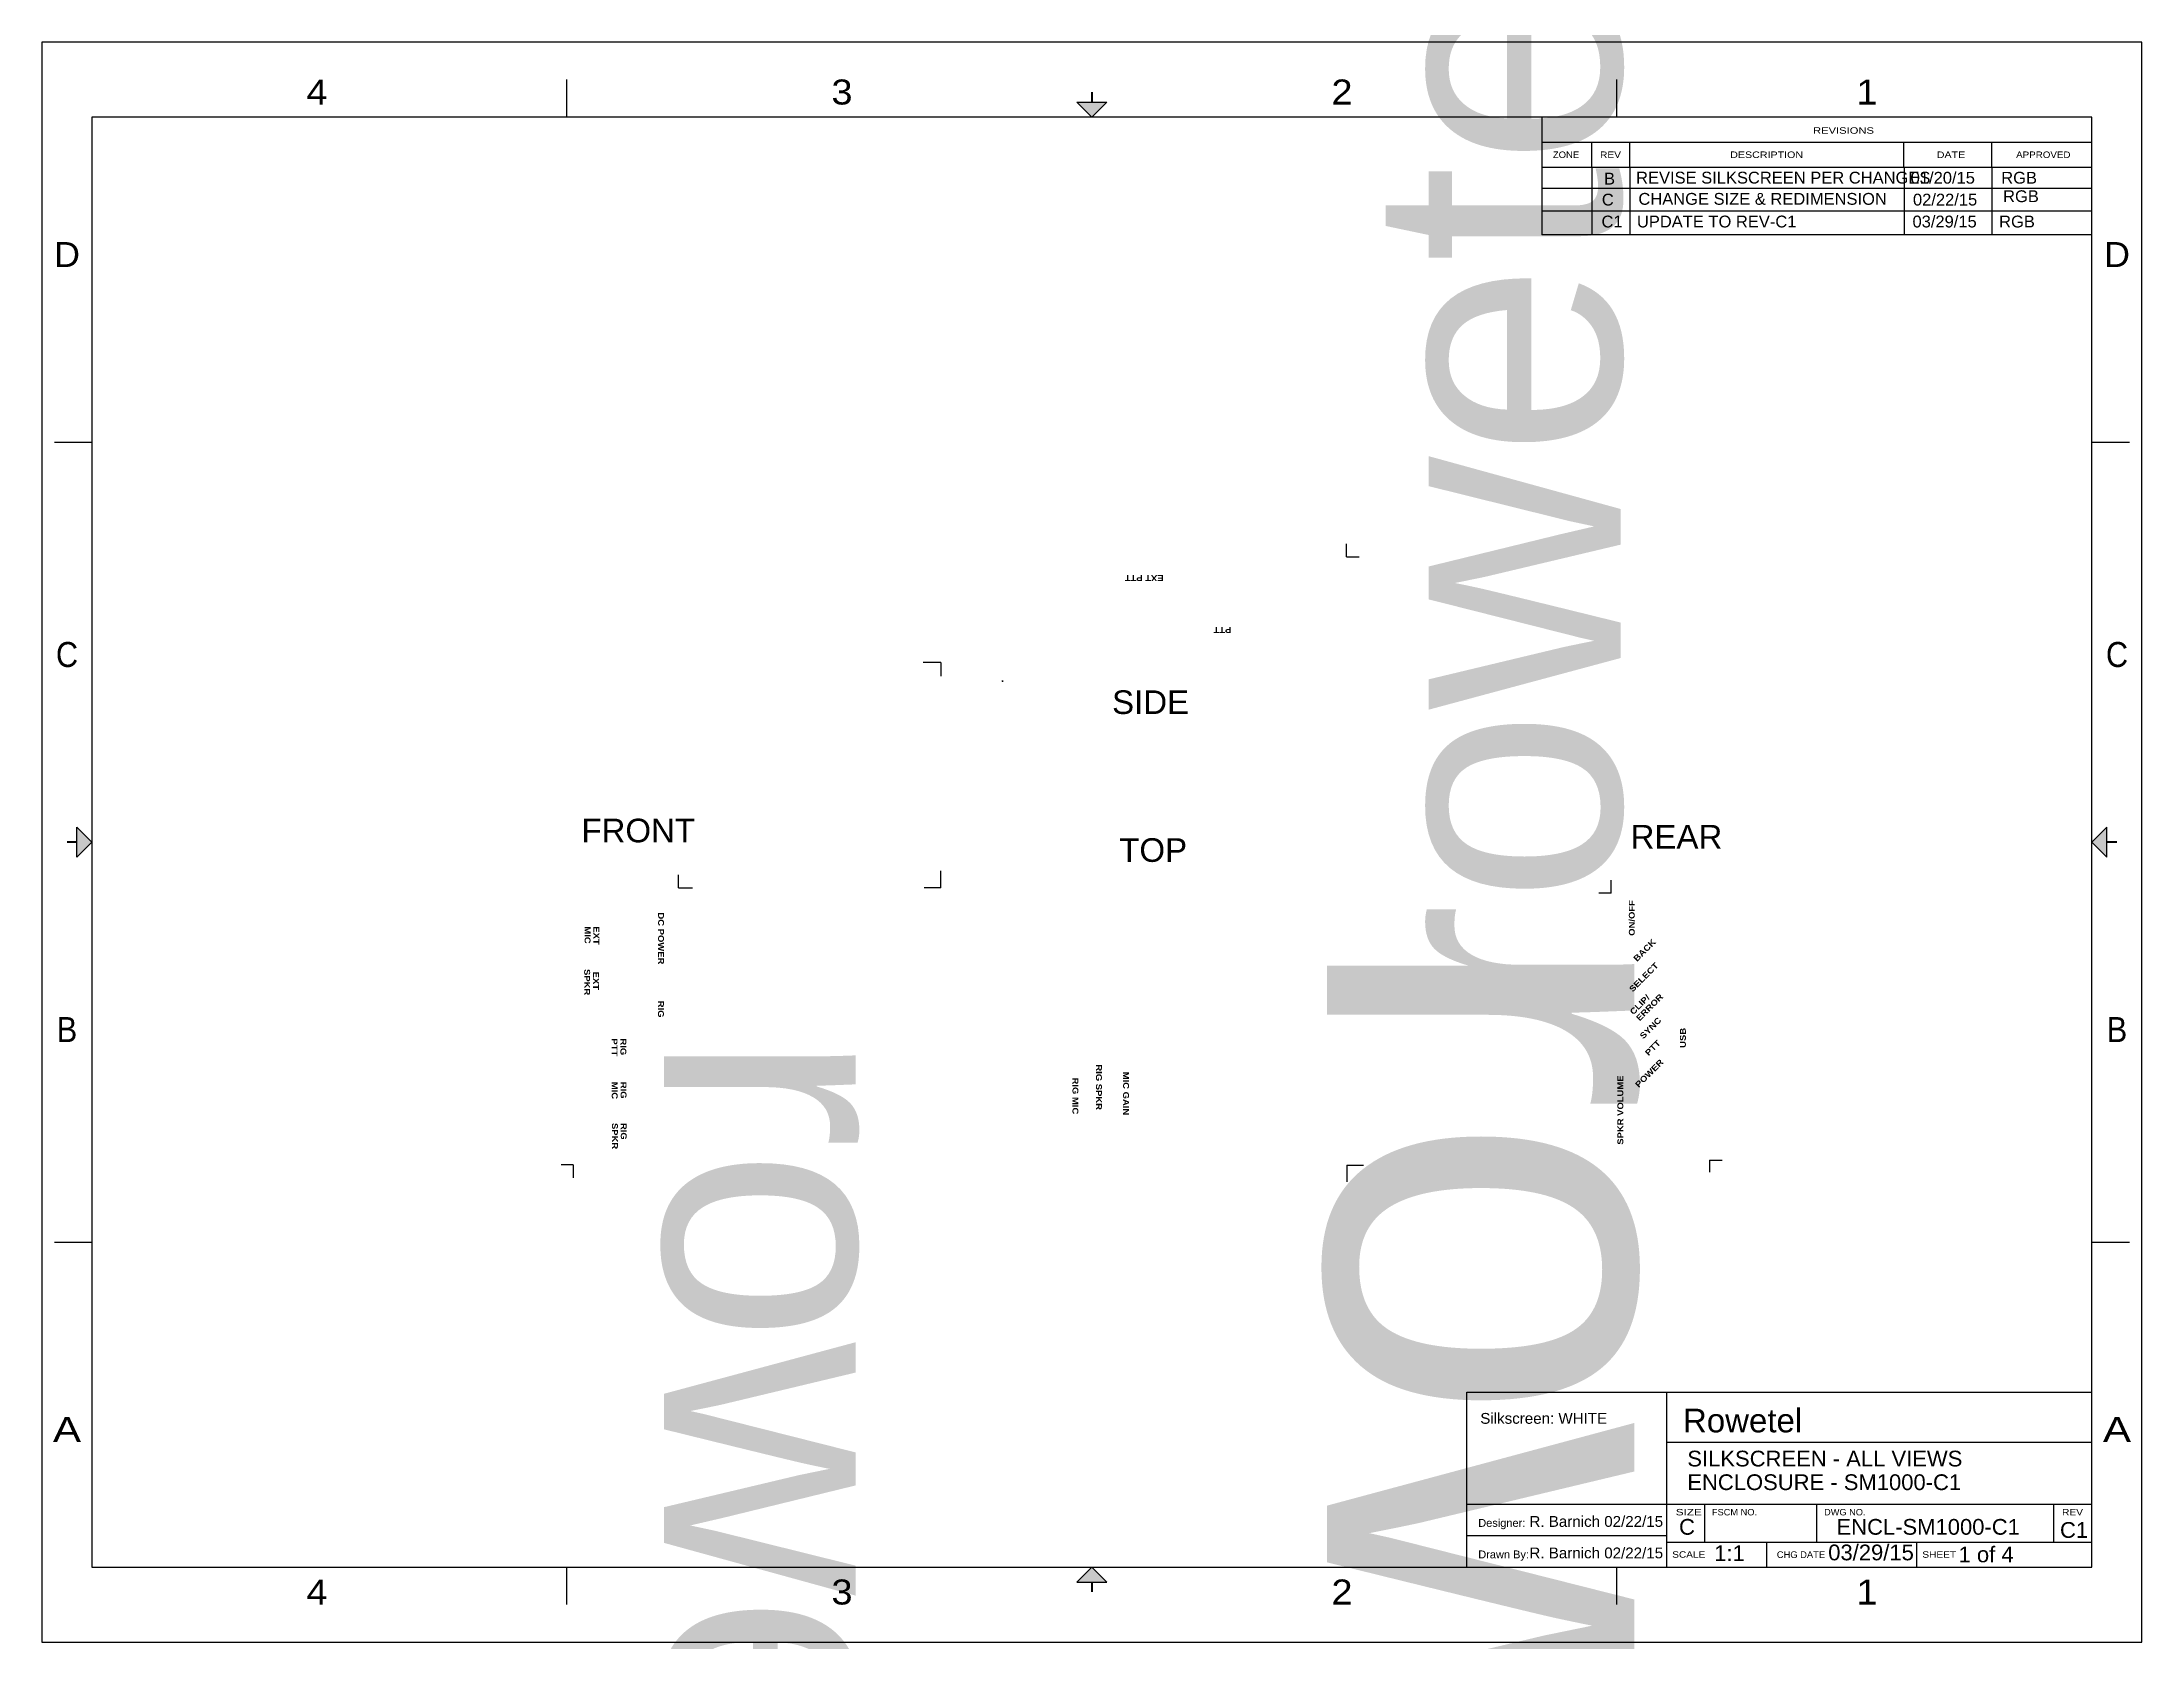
# Model space of a CAD drawing. Extents: x -85 to 448, y -1277 to 1047.
# Drawn here: x -85 to 448, y -16 to 390 of the extents above; entities that cross this region are included whole.
import ezdxf
from ezdxf.enums import TextEntityAlignment as Align

# ---------------------------------------------------------------- set-up
doc = ezdxf.new("R2010")
doc.units = 0
doc.linetypes.add('HIDDEN', pattern=[9.525, 6.35, -3.175])
doc.layers.add('SS-ALL', color=134, linetype='Continuous')
doc.styles.add('ARIAL', font='arial.ttf')
doc.styles.add('ARIALBLACK', font='')
doc.styles.add('ARIALBLACKB', font='ariblk.ttf')
doc.styles.get('ARIALBLACK').set_extended_font_data('Arial Black')

msp = doc.modelspace()

# ---------------------------------------------------------------- texts
at = {"layer": 'SS-ALL', "linetype": 'Continuous', "style": 'ARIAL'}
for s, height, p in [('B', 3, (311.65, 353.9)), ('REVISE SILKSCREEN PER CHANGES', 3, (319.79, 354.15)), ('01/20/15', 3, (389.54, 354.12)), ('RGB', 3, (412.54, 354.12)), ('RGB', 3, (413.01, 349.43)), ('C', 3, (311.09, 348.57)), ('CHANGE SIZE & REDIMENSION', 3, (320.38, 348.76)), ('02/22/15', 3, (390.12, 348.57)), ('C1', 3, (311, 343)), ('UPDATE TO REV-C1', 3, (320, 343)), ('03/29/15', 3, (390, 343)), ('RGB', 3, (412, 343)), ('SIDE', 6, (186.69, 219.42)), ('FRONT', 6, (51.9, 186.82)), ('TOP', 6, (188.51, 181.86)), ('REAR', 6, (318.4, 185.24)), ('Rowetel', 6, (331.7, 36.95)), ('Silkscreen: WHITE', 2.75, (280.21, 39.13)), ('SILKSCREEN - ALL VIEWS', 4, (332.8, 28.29)), ('ENCLOSURE - SM1000-C1', 4, (332.8, 22.29)), ('Designer:', 2, (279.7, 12.95)), ('R. Barnich 02/22/15', 2.75, (292.7, 12.95)), ('C', 4, (330.7, 10.95)), ('ENCL-SM1000-C1', 4, (370.7, 10.95)), ('C1', 4, (427.46, 10.16)), ('Drawn By:', 2, (279.7, 4.95)), ('R. Barnich 02/22/15', 2.75, (292.7, 4.95)), ('1:1', 4, (339.63, 4.27)), ('CHG DATE', 1.7, (355.53, 5.04)), ('03/29/15', 4, (368.59, 4.45)), ('1 of 4', 4, (401.7, 3.95))]:
    msp.add_text(s, height=height, dxfattribs=at).set_placement(p)
at = {"layer": 'SS-ALL', "linetype": 'HIDDEN'}
for s, rotation, style, p in [('EXT PTT', 180, 'ARIALBLACK', (199.77, 254.68)), ('PTT', 180, 'ARIALBLACK', (216.97, 241.51)), ('ON/OFF', 90, 'ARIALBLACK', (319.45, 163.08)), ('DC POWER', 270, 'ARIALBLACK', (71.38, 169.01)), ('MIC', 270, 'ARIALBLACK', (52.71, 165.48)), ('EXT', 270, 'ARIALBLACK', (54.96, 165.48)), ('BACK', 45, 'ARIALBLACKB', (320.02, 156.42)), ('SELECT', 45, 'ARIALBLACK', (318.93, 148.67)), ('SPKR', 270, 'ARIALBLACK', (52.61, 154.63)), (' EXT', 270, 'ARIALBLACK', (54.86, 154.63)), ('RIG', 270, 'ARIALBLACK', (71.35, 146.58)), ('CLIP/', 45, 'ARIALBLACK', (319.1, 142.9)), ('ERROR', 45, 'ARIALBLACK', (320.69, 141.31)), ('SYNC', 45, 'ARIALBLACK', (321.62, 136.76)), ('USB', 90, 'ARIALBLACK', (332.43, 134.62)), ('PTT', 270, 'ARIALBLACK', (59.56, 137)), ('RIG', 270, 'ARIALBLACK', (61.81, 137)), ('PTT', 45, 'ARIALBLACK', (322.97, 132.48)), ('POWER', 45, 'ARIALBLACK', (320.46, 124.42)), ('MIC', 270, 'ARIALBLACK', (59.6, 125.99)), ('RIG', 270, 'ARIALBLACK', (61.85, 125.99)), ('SPKR VOLUME', 90, 'ARIALBLACK', (316.54, 110.01)), ('SPKR', 270, 'ARIALBLACK', (59.66, 115.54)), ('RIG', 270, 'ARIALBLACK', (61.91, 115.54))]:
    msp.add_text(s, height=1.5, rotation=rotation, dxfattribs=dict(at, style=style)).set_placement(p)
at = {"layer": 'SS-ALL', "linetype": 'Continuous', "style": 'ARIALBLACK'}
for s, p in [('RIG SPKR', (182.6, 130.42)), ('MIC GAIN', (189.49, 128.55)), ('RIG MIC', (176.63, 127.07))]:
    msp.add_text(s, height=1.5, rotation=270, dxfattribs=at).set_placement(p)
at = {"layer": 'SS-ALL', "linetype": 'HIDDEN', "char_height": 2, "attachment_point": 7, "style": 'ARIAL'}
for s, insert, rotation in [('\\C256;\\H63.5;\\fArial|b0|i0;rowetel.com \\fArial Black|b0|i0; SM1000', (316.77, 141.77), 90), ('\\C256;\\H63.5;\\fArial|b0|i0;rowetel.com\\fArial Black|b0|i0;  SM1000', (71.94, 138.6), 270)]:
    msp.add_mtext(s, dxfattribs=dict(at, insert=insert, rotation=rotation))
at = {"layer": 'SS-ALL', "linetype": 'Continuous', "insert": (239.86, 165.32), "char_height": 2, "attachment_point": 7, "rotation": 270, "style": 'ARIAL'}
msp.add_mtext('\\C256;\\H101.6;\\fArial|b0|i0;rowetel.com  \\fArial Black|b0|i0;SM1000', dxfattribs=at)

# ---------------------------------------------------------------- blocks, each defined once
blk = doc.blocks.new('CROSS')
at = {"layer": 'SS-ALL', "color": 0, "linetype": 'Continuous'}
for p, q in [((-12.7, 0), (12.7, 0)), ((12.7, 0), (-12.7, 0)), ((0, -12.7), (0, 12.7)), ((0, 12.7), (0, -12.7))]:
    blk.add_line(p, q, dxfattribs=at)
blk = doc.blocks.new('ANSI-C')
for points in [[(262.89, 391.16), (270.51, 391.16), (266.7, 387.35)], [(8.89, 199.39), (8.89, 207.01), (12.7, 203.2)], [(524.51, 199.39), (524.51, 207.01), (520.7, 203.2)], [(262.89, 15.24), (270.51, 15.24), (266.7, 19.05)]]:
    blk.add_hatch(color=7).paths.add_polyline_path(points)
for p, q in [((0, 406.4), (0, 0)), ((533.4, 406.4), (0, 406.4)), ((533.4, 0), (533.4, 406.4)), ((133.35, 387.35), (133.35, 396.875)), ((400.05, 387.35), (400.05, 396.875)), ((12.7, 387.35), (12.7, 19.05)), ((520.7, 387.35), (12.7, 387.35)), ((381, 387.35), (381, 360.74858)), ((520.7, 19.05), (520.7, 387.35)), ((381, 381), (520.7, 381)), ((393.7, 374.65), (393.7, 381)), ((403.352, 374.65), (403.352, 381)), ((472.948, 374.65), (472.948, 381)), ((495.3, 374.65), (495.3, 381)), ((381, 374.65), (520.7, 374.65)), ((3.175, 304.8), (12.7, 304.8)), ((520.7, 304.8), (530.225, 304.8)), ((3.175, 101.6), (12.7, 101.6)), ((520.7, 101.6), (530.225, 101.6)), ((361.95, 63.5), (520.7, 63.5)), ((361.95, 19.05), (361.95, 63.5)), ((412.75, 19.05), (412.75, 63.5)), ((412.75, 50.8), (520.7, 50.8)), ((361.95, 35.052), (520.7, 35.052)), ((422.402, 25.4), (422.402, 35.052)), ((450.85, 25.4), (450.85, 35.052)), ((511.048, 25.4), (511.048, 35.052)), ((361.95, 27.051), (412.75, 27.051)), ((412.75, 25.4), (520.7, 25.4)), ((438.15, 19.05), (438.15, 25.4)), ((476.25, 19.05), (476.25, 25.4)), ((12.7, 19.05), (520.7, 19.05)), ((133.35, 9.525), (133.35, 19.05)), ((400.05, 9.525), (400.05, 19.05)), ((0, 0), (533.4, 0))]:
    blk.add_line(p, q)
for points in [[(262.89, 391.16), (270.51, 391.16), (266.7, 387.35)], [(8.89, 199.39), (8.89, 207.01), (12.7, 203.2)], [(524.51, 199.39), (524.51, 207.01), (520.7, 203.2)], [(262.89, 15.24), (270.51, 15.24), (266.7, 19.05)]]:
    blk.add_lwpolyline(points, close=True)
for points in [[(266.7, 393.7, 0.508, 0.508, 0), (266.7, 391.16, 0.508, 0.508, 0)], [(6.35, 203.2, 0.508, 0.508, 0), (8.89, 203.2, 0.508, 0.508, 0)], [(527.05, 203.2, 0.508, 0.508, 0), (524.51, 203.2, 0.508, 0.508, 0)], [(266.7, 12.7, 0.508, 0.508, 0), (266.7, 15.24, 0.508, 0.508, 0)]]:
    blk.add_lwpolyline(points, format="xyseb")
at = {"style": 'ARIAL'}
for s, width, p in [('4', 1.084091, (69.85, 393.7)), ('3', 1.084091, (203.2, 393.7)), ('2', 1.084091, (330.2, 393.7)), ('1', 1.084091, (463.55, 393.7)), ('D', 1.031635, (6.35, 352.425)), ('D', 1.031635, (527.05, 352.425)), ('C', 0.876184, (6.35, 250.825)), ('C', 0.876184, (527.05, 250.825)), ('B', 0.876184, (6.35, 155.575)), ('B', 0.876184, (527.05, 155.575)), ('A', 1.206819, (6.35, 53.975)), ('A', 1.206819, (527.05, 53.975)), ('4', 1.084091, (69.85, 12.7)), ('3', 1.084091, (203.2, 12.7)), ('2', 1.084091, (330.2, 12.7)), ('1', 1.084091, (463.55, 12.7))]:
    blk.add_text(s, height=6.35, dxfattribs=dict(at, width=width)).set_placement(p, align=Align.MIDDLE_CENTER)
for s, width, p in [('REVISIONS', 1.232661, (449.83908, 383.0955)), ('ZONE', 1.044268, (383.76098, 376.94362)), ('REV', 1.12213, (395.73454, 376.94362)), ('DESCRIPTION', 1.174583, (428.8028, 376.94362)), ('DATE', 1.173604, (481.27158, 376.94362)), ('APPROVED', 1.077245, (501.43156, 376.94362)), ('SIZE', 1.292149, (414.98266, 32.15386)), ('FSCM NO.', 1.018009, (424.15206, 32.15386)), ('DWG NO.', 1.013542, (452.6534, 32.15386)), ('REV', 1.12213, (513.0927, 32.15386)), ('SCALE', 1.110441, (414.07842, 21.3995)), ('SHEET', 1.118206, (477.59112, 21.3995))]:
    blk.add_text(s, height=1.651, dxfattribs=dict(at, width=width)).set_placement(p)

# ---------------------------------------------------------------- linework, layer by layer
at = {"layer": 'SS-ALL', "linetype": 'Continuous'}
for p, q in [((308.59, 358.35), (308.59, 341.12)), ((318.24, 358.35), (318.24, 341.12)), ((387.84, 358.35), (387.84, 341.12)), ((410.19, 358.35), (410.19, 341.12)), ((435.54, 352.92), (295.84, 352.92)), ((435.54, 347.12), (295.84, 347.12)), ((295.89, 344.45), (295.89, 341.11)), ((425.54, 341.12), (295.89, 341.12)), ((435.54, 341.12), (425.54, 341.12)), ((246.25, 259.33), (246.25, 262.62)), ((246.25, 259.33), (249.45, 259.33)), ((143.19, 232.49), (138.72, 232.49)), ((143.19, 232.49), (143.19, 229.05)), ((76.59, 175.27), (76.59, 178.57)), ((143.21, 175.26), (143.21, 179.55)), ((313.44, 173.87), (313.44, 177.19)), ((76.59, 175.27), (80.12, 175.27)), ((143.21, 175.26), (138.95, 175.26)), ((313.44, 173.87), (310.29, 173.87)), ((49.77, 104.87), (46.73, 104.87)), ((49.77, 104.87), (49.77, 101.63)), ((246.28, 104.86), (250.52, 104.86)), ((246.28, 104.86), (246.28, 100.62)), ((338.44, 106.08), (341.65, 106.08)), ((338.44, 106.08), (338.44, 103.02))]:
    msp.add_line(p, q, dxfattribs=at)

# ---------------------------------------------------------------- block references
msp.add_blockref('ANSI-C', (-85.11, -16.3), dxfattribs=at)
at = {"layer": 'SS-ALL', "linetype": 'Continuous', "xscale": 0.00984251968503937, "yscale": 0.00984251968503937}
msp.add_blockref('CROSS', (158.9, 227.77), dxfattribs=at)

msp.set_redraw_order([(e.dxf.handle, doc.entitydb.next_handle()) for e in msp.query("TEXT MTEXT ATTDEF DIMENSION ARC_DIMENSION")])  # texts and dimensions are drawn at this point

doc.saveas('drawing.dxf')
